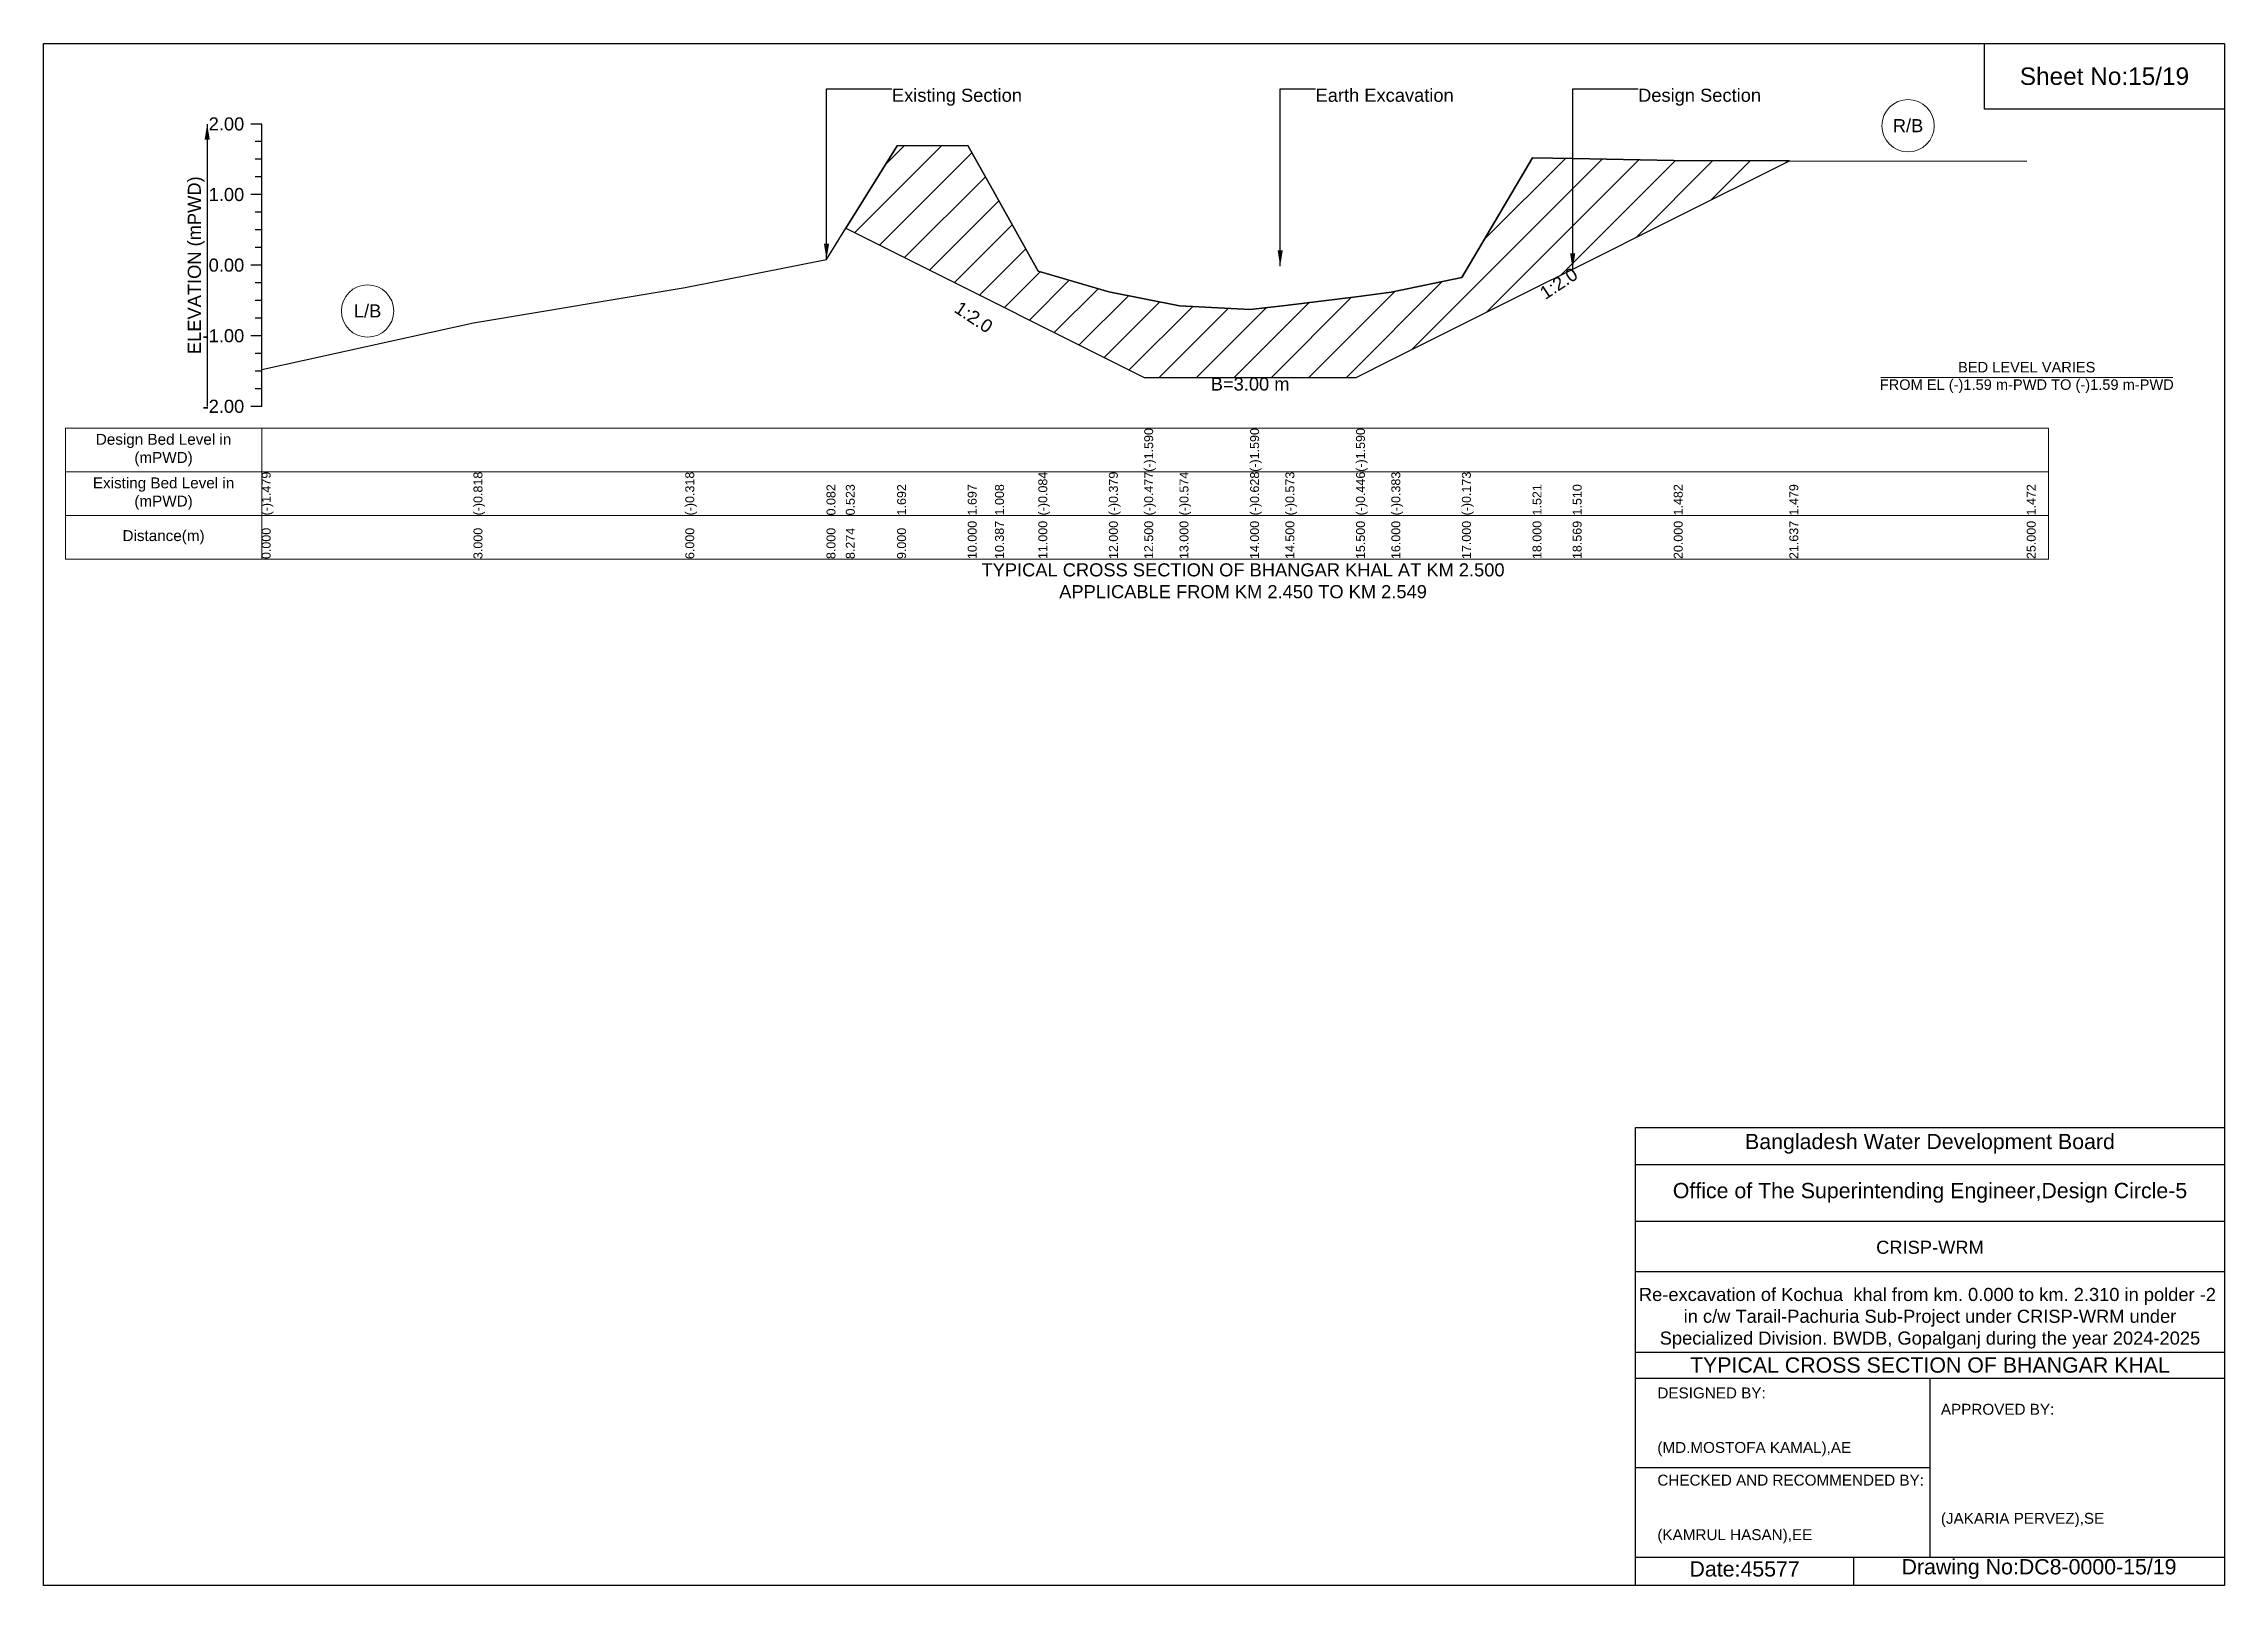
# Model space of a CAD drawing. Header units: inches. Extents: x 91000 to 288000, y -5656 to 0.
# Drawn here: x 240000 to 248000, y -5656 to 0 of the extents above; entities that cross this region are included whole.
import ezdxf

# ---------------------------------------------------------------- set-up
doc = ezdxf.new("R2010")
doc.units = ezdxf.units.IN
doc.header["$LTSCALE"] = 7
doc.header["$MEASUREMENT"] = 0
for name, color, linetype, lineweight in [('Cross section Data Border', 7, 'Continuous', 9), ('Cross Section Labels', 7, 'Continuous', 9), ('Existing_Bed_Level for Xsection', 7, 'Continuous', 25)]:
    doc.layers.add(name, color=color, linetype=linetype, lineweight=lineweight)
doc.styles.get("Standard").update_dxf_attribs({"font": 'arial.ttf'})
doc.dimstyles.get("Standard").update_dxf_attribs({"dimtxt": 0.18, "dimasz": 0.18, "dimexe": 0.18, "dimexo": 0.0625, "dimgap": 0.09, "dimtad": 0, "dimtih": 1, "dimtoh": 1, "dimdec": 4, "dimzin": 0, "dimdsep": 46, "dimtxsty": 'Standard', "dimcen": 0.09, "dimadec": 0, "dimazin": 0, "dimtfac": 1, "dimtdec": 4, "dimtofl": 0, "dimtmove": 0, "dimatfit": 3, "dimfxl": 1, "dimtolj": 1, "dimtzin": 0, "dimarcsym": 0})

msp = doc.modelspace()

# ---------------------------------------------------------------- texts
at = {"attachment_point": 5}
for s, insert, char_height in [('Sheet No:15/19', (247560, -120), 64), ('Bangladesh Water Development Board', (246920, -4036), 56), ('Office of The Superintending Engineer,Design Circle-5', (246920, -4216), 56)]:
    msp.add_mtext(s, dxfattribs=dict(at, insert=insert, char_height=char_height))
for s, insert, char_height, width, attachment_point in [('CRISP-WRM', (246920, -4416), 48, 2240, 5), ('Re-excavation of Kochua  khal from km. 0.000 to km. 2.310 in polder -2  in c/w Tarail-Pachuria Sub-Project under CRISP-WRM under Specialized Division. BWDB, Gopalganj during the year 2024-2025', (246920, -4676), 48, 2160, 5), ('TYPICAL CROSS SECTION OF BHANGAR KHAL', (246920, -4848), 56, 2240, 5), ('DESIGNED BY:^J^J^J(MD.MOSTOFA KAMAL),AE', (245920, -5056), 40, 1120, 4), ('APPROVED BY:^J^J^J^J^J^J(JAKARIA PERVEZ),SE', (246960, -5216), 40, 1120, 4), ('CHECKED AND RECOMMENDED BY:^J^J^J(KAMRUL HASAN),EE', (245920, -5376), 40, 1120, 4), ('Date:45577', (246240, -5596), 56, 1120, 5), ('Drawing No:DC8-0000-15/19', (247320, -5596), 56, 1760, 5)]:
    msp.add_mtext(s, dxfattribs=dict(insert=insert, char_height=char_height, width=width, attachment_point=attachment_point))
at = {"layer": 'Cross section Data Border', "char_height": 40, "width": 640, "attachment_point": 5}
for s, insert in [('Design Bed Level in (mPWD)', (240440, -1490.9)), ('Existing Bed Level in (mPWD)', (240440, -1650.9)), ('Distance(m)', (240440, -1810.9))]:
    msp.add_mtext(s, dxfattribs=dict(at, insert=insert))
at = {"layer": 'Cross Section Labels'}
for s, insert, char_height, attachment_point in [('Existing Section', (243112, -165.4), 48, 1), ('Earth Excavation', (244666, -165.4), 48, 1), ('Design Section', (245849.3, -165.4), 48, 1), ('R/B', (246839.5, -301.3), 48, 5), ('L/B', (241188.5, -980.9), 48, 5), ('BED LEVEL VARIES ^JFROM EL (-)1.59 m-PWD TO (-)1.59 m-PWD', (247275, -1224.7), 38.4, 5), ('B=3.00 m', (244426, -1224.7), 48, 2), ('TYPICAL CROSS SECTION OF BHANGAR KHAL AT KM 2.500^JAPPLICABLE FROM KM 2.450 TO KM 2.549', (244400, -1970.9), 48, 5)]:
    msp.add_mtext(s, dxfattribs=dict(at, insert=insert, char_height=char_height, attachment_point=attachment_point))
at = {"layer": 'Cross Section Labels', "char_height": 48, "attachment_point": 2}
for insert, rotation in [((245544.5, -859.7), 33.69007), ((243425.5, -983.5), 326.30993)]:
    msp.add_mtext('1:2.0', dxfattribs=dict(at, insert=insert, rotation=rotation))
at = {"layer": 'Existing_Bed_Level for Xsection', "char_height": 48, "attachment_point": 6}
for s, insert in [('2.00', (240736, -294.9)), ('1.00', (240736, -553.9)), ('0.00', (240736, -812.9)), ('-1.00', (240736, -1071.9)), ('-2.00', (240736, -1330.9))]:
    msp.add_mtext(s, dxfattribs=dict(at, insert=insert))
at = {"layer": 'Existing_Bed_Level for Xsection', "rotation": 90}
for s, insert, char_height, attachment_point in [('ELEVATION (mPWD)', (240560, -812.9), 48, 5), ('(-)1.590', (244037.5, -1570.9), 32.8, 1), ('(-)1.590', (244426, -1570.9), 32.8, 1), ('(-)1.590', (244814.5, -1570.9), 32.8, 1), ('(-)1.479', (240800, -1730.9), 32.8, 1), ('(-)0.818', (241577, -1730.9), 32.8, 1), ('(-)0.318', (242354, -1730.9), 32.8, 1), ('(-)0.084', (243649, -1730.9), 32.8, 1), ('(-)0.379', (243908, -1730.9), 32.8, 1), ('(-)0.477', (244037.5, -1730.9), 32.8, 1), ('(-)0.574', (244167, -1730.9), 32.8, 1), ('(-)0.628', (244426, -1730.9), 32.8, 1), ('(-)0.573', (244555.5, -1730.9), 32.8, 1), ('(-)0.446', (244814.5, -1730.9), 32.8, 1), ('(-)0.383', (244944, -1730.9), 32.8, 1), ('(-)0.173', (245203, -1730.9), 32.8, 1), ('0.082', (242872, -1730.9), 32.8, 1), ('0.523', (242942.9, -1730.9), 32.8, 1), ('1.692', (243131, -1730.9), 32.8, 1), ('1.697', (243390, -1730.9), 32.8, 1), ('1.008', (243490.2, -1730.9), 32.8, 1), ('1.521', (245462, -1730.9), 32.8, 1), ('1.510', (245609.3, -1730.9), 32.8, 1), ('1.482', (245980, -1730.9), 32.8, 1), ('1.479', (246404.1, -1730.9), 32.8, 1), ('1.472', (247275, -1730.9), 32.8, 1), ('10.000', (243390, -1890.9), 32.8, 1), ('10.387', (243490.2, -1890.9), 32.8, 1), ('11.000', (243649, -1890.9), 32.8, 1), ('12.000', (243908, -1890.9), 32.8, 1), ('12.500', (244037.5, -1890.9), 32.8, 1), ('13.000', (244167, -1890.9), 32.8, 1), ('14.000', (244426, -1890.9), 32.8, 1), ('14.500', (244555.5, -1890.9), 32.8, 1), ('15.500', (244814.5, -1890.9), 32.8, 1), ('16.000', (244944, -1890.9), 32.8, 1), ('17.000', (245203, -1890.9), 32.8, 1), ('18.000', (245462, -1890.9), 32.8, 1), ('18.569', (245609.3, -1890.9), 32.8, 1), ('20.000', (245980, -1890.9), 32.8, 1), ('21.637', (246404.1, -1890.9), 32.8, 1), ('25.000', (247275, -1890.9), 32.8, 1), ('0.000', (240800, -1890.9), 32.8, 1), ('3.000', (241577, -1890.9), 32.8, 1), ('6.000', (242354, -1890.9), 32.8, 1), ('8.000', (242872, -1890.9), 32.8, 1), ('8.274', (242942.9, -1890.9), 32.8, 1), ('9.000', (243131, -1890.9), 32.8, 1)]:
    msp.add_mtext(s, dxfattribs=dict(at, insert=insert, char_height=char_height, attachment_point=attachment_point))

# ---------------------------------------------------------------- hatches: boundary and pattern name
at = {"layer": 'Existing_Bed_Level for Xsection'}
h = msp.add_hatch(dxfattribs=at)
h.set_pattern_fill('ANSI31', color=256, scale=777, style=0)
h.paths.add_polyline_path([(242942.9, -677.5), (243131, -771.5), (243390, -901), (243490.2, -951.1), (243649, -1030.5), (243908, -1160), (244037.5, -1224.7), (244167, -1224.7), (244426, -1224.7), (244555.5, -1224.7), (244814.5, -1224.7), (244944, -1160), (245203, -1030.5), (245462, -901), (245609.3, -827.3), (245980, -642), (246404.1, -429.9), (245980, -429.1), (245609.3, -421.9), (245462, -419), (245203, -857.7), (244944, -912.1), (244814.5, -928.5), (244555.5, -961.3), (244426, -975.6), (244167, -961.6), (244037.5, -936.4), (243908, -911.1), (243649, -834.7), (243490.2, -551.9), (243390, -373.4), (243131, -374.7)])

# ---------------------------------------------------------------- linework, layer by layer
for points in [[(240000, 0), (248000, 0), (248000, -5656), (240000, -5656)], [(247120, 0), (248000, 0), (248000, -240), (247120, -240)]]:
    msp.add_lwpolyline(points, close=True)
for points in [[(245840, -5656), (245840, -3976), (248000, -3976)], [(245840, -4112), (248000, -4112)], [(245840, -4320), (248000, -4320)], [(245840, -4504), (248000, -4504)], [(245840, -4800), (248000, -4800)], [(245840, -4896), (248000, -4896)], [(246920, -4896), (246920, -5552)], [(245840, -5224), (246920, -5224)], [(245840, -5552), (248000, -5552)], [(246640, -5552), (246640, -5656)]]:
    msp.add_lwpolyline(points)
at = {"layer": 'Cross section Data Border'}
msp.add_lwpolyline([(240080, -1410.9), (247355, -1410.9), (247355, -1890.9), (240080, -1890.9)], close=True, dxfattribs=at)
for points in [[(240800, -1410.9), (240800, -1890.9)], [(240080, -1570.9), (247355, -1570.9)], [(240080, -1730.9), (247355, -1730.9)]]:
    msp.add_lwpolyline(points, dxfattribs=at)
at = {"layer": 'Cross Section Labels'}
msp.add_lwpolyline([(246739.2, -1224.7), (247810.8, -1224.7)], dxfattribs=at)
for centre in [(246839.5, -301.3), (241188.5, -980.9)]:
    msp.add_circle(centre, 96, dxfattribs=at)
at = {"layer": 'Existing_Bed_Level for Xsection'}
for points in [[(240800, -294.9), (240760, -294.9)], [(240800, -1330.9), (240800, -1071.9), (240800, -812.9), (240800, -553.9), (240800, -294.9)], [(240800, -359.7), (240776, -359.7)], [(240800, -1196), (241577, -1024.8), (242354, -895.3), (242872, -791.7), (242942.9, -677.5), (243131, -374.7), (243390, -373.4), (243490.2, -551.9), (243649, -834.7), (243908, -911.1), (244037.5, -936.4), (244037.5, -936.4), (244167, -961.6), (244426, -975.6), (244426, -975.6), (244555.5, -961.3), (244814.5, -928.5), (244814.5, -928.5), (244944, -912.1), (245203, -857.7), (245462, -419), (245609.3, -421.9), (245980, -429.1), (246404.1, -429.9), (247275, -431.7)], [(240800, -424.4), (240776, -424.4)], [(240800, -553.9), (240760, -553.9)], [(240800, -489.2), (240776, -489.2)], [(240800, -618.7), (240776, -618.7)], [(240800, -683.4), (240776, -683.4)], [(240800, -748.2), (240776, -748.2)], [(240800, -812.9), (240760, -812.9)], [(240800, -877.7), (240776, -877.7)], [(240800, -942.4), (240776, -942.4)], [(240800, -1007.2), (240776, -1007.2)], [(240800, -1071.9), (240760, -1071.9)], [(240800, -1136.7), (240776, -1136.7)], [(240800, -1201.4), (240776, -1201.4)], [(240800, -1266.2), (240776, -1266.2)], [(240800, -1330.9), (240760, -1330.9)]]:
    msp.add_lwpolyline(points, dxfattribs=at)
msp.add_lwpolyline([(242942.9, -677.5), (243131, -771.5), (243390, -901), (243490.2, -951.1), (243649, -1030.5), (243908, -1160), (244037.5, -1224.7), (244037.5, -1224.7), (244167, -1224.7), (244426, -1224.7), (244426, -1224.7), (244555.5, -1224.7), (244814.5, -1224.7), (244814.5, -1224.7), (244944, -1160), (245203, -1030.5), (245462, -901), (245609.3, -827.3), (245980, -642), (246404.1, -429.9), (245980, -429.1), (245609.3, -421.9), (245462, -419), (245203, -857.7), (244944, -912.1), (244814.5, -928.5), (244814.5, -928.5), (244555.5, -961.3), (244426, -975.6), (244426, -975.6), (244167, -961.6), (244037.5, -936.4), (244037.5, -936.4), (243908, -911.1), (243649, -834.7), (243490.2, -551.9), (243390, -373.4), (243131, -374.7)], close=True, dxfattribs=at)

msp.set_redraw_order([(e.dxf.handle, doc.entitydb.next_handle()) for e in msp.query("TEXT MTEXT ATTDEF DIMENSION ARC_DIMENSION")])  # texts and dimensions are drawn at this point

# ---------------------------------------------------------------- leaders
at = {"layer": 'Cross Section Labels', "annotation_type": 0, "has_hookline": 1, "hookline_direction": 0}
for points, text_width in [([(242872, -791.7), (242872, -165.4), (243111.9, -165.4)], 467.2), ([(244536.3, -816.4), (244536.3, -165.4), (244665.9, -165.4)], 497), ([(245609.3, -827.3), (245609.3, -165.4), (245849.2, -165.4)], 441.2)]:
    msp.add_leader(points, dimstyle='Standard', override={"dimasz": 57.6}, dxfattribs=dict(at, text_width=text_width))
at = {"layer": 'Existing_Bed_Level for Xsection'}
msp.add_leader([(240600, -294.9), (240600, -1330.9)], dimstyle='Standard', override={"dimasz": 57.6}, dxfattribs=at)

doc.saveas('drawing.dxf')
